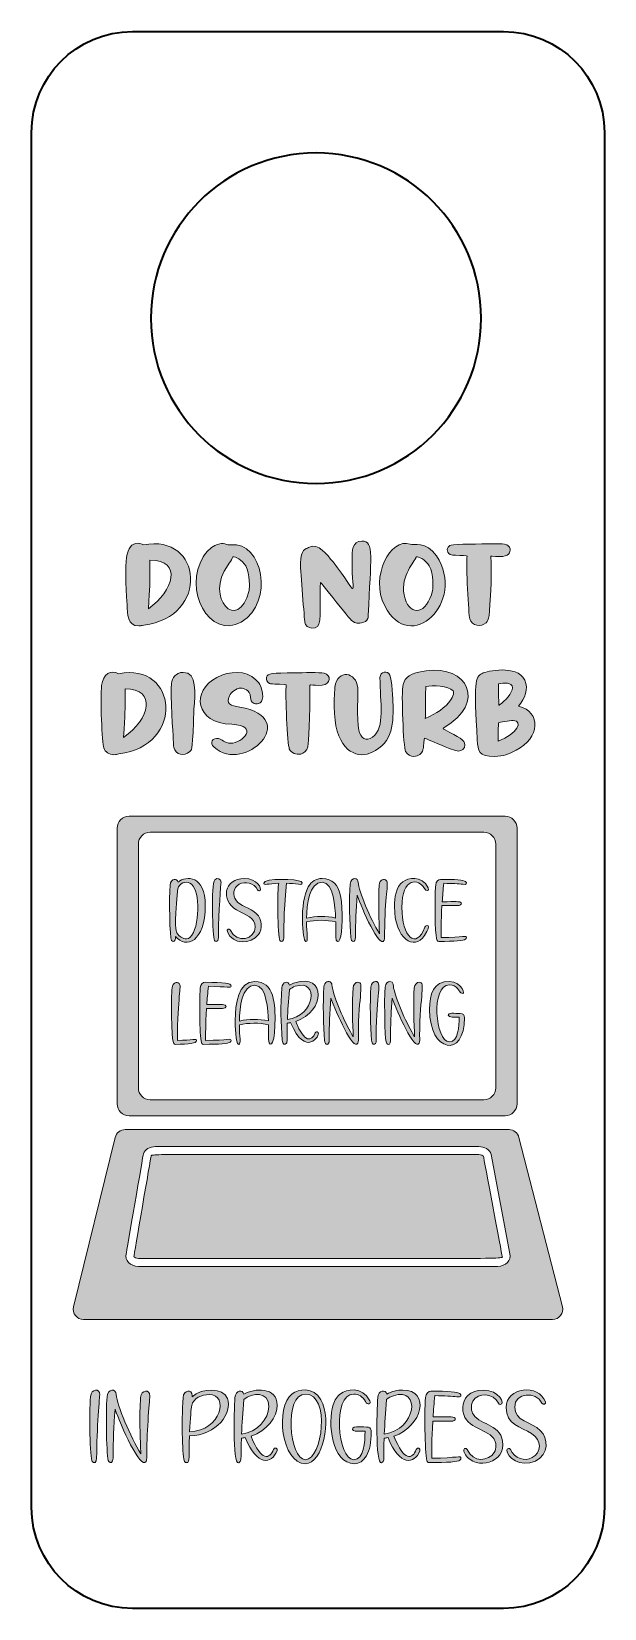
# Model space of a CAD drawing. Header units: inches. Extents: x 36 to 324, y 36 to 828.
import ezdxf

# ---------------------------------------------------------------- set-up
doc = ezdxf.new("R2010")
doc.units = ezdxf.units.IN
doc.header["$MEASUREMENT"] = 0
doc.layers.add('_U+0421_U+043B_U+043E_U+0439 1', color=7, linetype='Continuous')

msp = doc.modelspace()

# ---------------------------------------------------------------- hatches: boundary and pattern name
at = {"layer": '_U+0421_U+043B_U+043E_U+0439 1', "true_color": 0xffffff}
h = msp.add_hatch(color=7, dxfattribs=at)
h.dxf.hatch_style = 2
edge = h.paths.add_edge_path()
edge.add_spline(control_points=[(84.06, 540.14), (82.66, 562.15), (82.96, 570.96), (89.58, 570.96), (90.64, 570.96), (91.43, 570.62), (92.3, 570.14), (121.92, 576.22), (125.77, 533.93), (92.39, 529.88), (90.9, 529.74), (91.47, 529.48), (89.94, 529.48), (84.01, 529.48), (84.32, 535.36), (84.06, 540.14)], knot_values=[0, 0, 0, 0, 1, 1, 1, 2, 2, 2, 3, 3, 3, 4, 4, 4, 5, 5, 5, 5], degree=3, periodic=1)
edge = h.paths.add_edge_path()
edge.add_spline(control_points=[(95.54, 562.54), (95.54, 549.34), (95.51, 549.46), (94.81, 538.14), (107.22, 546.92), (112.22, 562.54), (95.54, 562.54)], knot_values=[0, 0, 0, 0, 1, 1, 1, 2, 2, 2, 2], degree=3, periodic=1)
edge = h.paths.add_edge_path()
edge.add_spline(control_points=[(122.34, 564.22), (123.97, 566.81), (125.9, 568.71), (128.14, 569.9), (131.86, 571.73), (133.62, 570.46), (134.62, 570.27), (135.03, 570.2), (135.68, 570.24), (136.1, 570.26), (152.19, 571.94), (158.17, 541.57), (141.46, 531.39), (125.24, 522.45), (112.14, 547.95), (122.34, 564.22)], knot_values=[0, 0, 0, 0, 1, 1, 1, 2, 2, 2, 3, 3, 3, 4, 4, 4, 5, 5, 5, 5], degree=3, periodic=1)
edge = h.paths.add_edge_path()
edge.add_spline(control_points=[(145.34, 547.28), (145.56, 548.28), (146.06, 555.46), (143.68, 559.63), (141.81, 562.6), (138.35, 564.37), (137.26, 564.19), (137.08, 564.16), (136.92, 563.71), (136.86, 563.54), (136.39, 562.38), (135.6, 561.26), (134.8, 560.15), (122.55, 543.52), (140.09, 525.57), (145.34, 547.28)], knot_values=[0, 0, 0, 0, 1, 1, 1, 2, 2, 2, 3, 3, 3, 4, 4, 4, 5, 5, 5, 5], degree=3, periodic=1)
edge = h.paths.add_edge_path()
edge.add_spline(control_points=[(173.38, 531.34), (173.22, 532.34), (171.2, 556.97), (171.2, 561.06), (171.2, 568.18), (173.92, 567.99), (175.25, 568.9), (180.29, 571.41), (184.52, 565.15), (187.55, 561.63), (201.04, 544.67), (197.09, 542.46), (197.09, 562.66), (197.09, 567.14), (197.22, 572.08), (202.02, 572.08), (208.51, 572.08), (206.39, 563.86), (205.26, 534.81), (205.25, 534.43), (205.21, 533.49), (205.02, 533.17), (204.45, 532), (203.42, 531.3), (201.93, 531.05), (196.91, 530.31), (197.94, 530.85), (182.37, 550.02), (182.3, 550.11), (181.38, 551.34), (181.28, 551.34), (181.17, 551.23), (181.16, 549.56), (181.16, 549.4), (180.86, 531.9), (182.1, 528.36), (176.89, 528.36), (175.23, 528.36), (173.62, 529.73), (173.38, 531.34)], knot_values=[0, 0, 0, 0, 1, 1, 1, 2, 2, 2, 3, 3, 3, 4, 4, 4, 5, 5, 5, 6, 6, 6, 7, 7, 7, 8, 8, 8, 9, 9, 9, 10, 10, 10, 11, 11, 11, 12, 12, 12, 13, 13, 13, 13], degree=3, periodic=1)
edge = h.paths.add_edge_path()
edge.add_spline(control_points=[(213.53, 539.5), (205.89, 554.32), (216.65, 574.15), (226.28, 570.47), (227.94, 569.71), (234.32, 572.2), (239.57, 564.75), (254.73, 541.31), (226.3, 514.59), (213.53, 539.5)], knot_values=[0, 0, 0, 0, 1, 1, 1, 2, 2, 2, 3, 3, 3, 3], degree=3, periodic=1)
edge = h.paths.add_edge_path()
edge.add_spline(control_points=[(237.58, 547.28), (237.79, 548.28), (238.3, 555.44), (235.91, 559.63), (235.2, 560.76), (233.3, 562.61), (232.22, 563.3), (231.11, 563.96), (229.77, 564.24), (229.49, 564.19), (229.31, 564.16), (229.16, 563.71), (229.1, 563.54), (227.89, 560.6), (220.6, 553.76), (223.8, 543.08), (226.57, 534.29), (234.65, 535.16), (237.58, 547.28)], knot_values=[0, 0, 0, 0, 1, 1, 1, 2, 2, 2, 3, 3, 3, 4, 4, 4, 5, 5, 5, 6, 6, 6, 6], degree=3, periodic=1)
edge = h.paths.add_edge_path()
edge.add_spline(control_points=[(256.28, 533.08), (255.72, 534.85), (254.32, 560.68), (254.96, 564.48), (254.96, 564.48), (254.99, 564.54), (254.99, 564.54), (254.99, 564.54), (254.96, 564.57), (254.96, 564.57), (254.96, 564.79), (251.49, 564.87), (251.27, 564.87), (247.91, 564.97), (246.57, 564.93), (245.73, 565.93), (244.39, 567.55), (244.96, 569.5), (247, 570.11), (248.45, 570.45), (262.59, 570.72), (267.32, 570.72), (272.95, 570.72), (275.96, 570.86), (276.55, 568.17), (276.92, 566.32), (275.64, 564.3), (271.47, 564.3), (271.37, 564.3), (266.96, 564.54), (266.89, 564.48), (266.89, 563.36), (267.34, 560.73), (266.98, 550.67), (265.98, 532.75), (266.18, 532.77), (264.47, 531.1), (261.91, 528.6), (257.42, 529.5), (256.28, 533.08)], knot_values=[0, 0, 0, 0, 1, 1, 1, 2, 2, 2, 3, 3, 3, 4, 4, 4, 5, 5, 5, 6, 6, 6, 7, 7, 7, 8, 8, 8, 9, 9, 9, 10, 10, 10, 11, 11, 11, 12, 12, 12, 13, 13, 13, 13], degree=3, periodic=1)
edge = h.paths.add_edge_path()
edge.add_spline(control_points=[(72.33, 468.24), (71.46, 470.21), (70.5, 493.43), (71.21, 499.59), (71.88, 505.46), (76, 507.54), (79.78, 505.45), (109.48, 511.54), (113.34, 469.25), (79.87, 465.18), (78.6, 465.06), (78.78, 464.79), (77.42, 464.79), (74.86, 464.79), (73.11, 466.13), (72.33, 468.24)], knot_values=[0, 0, 0, 0, 1, 1, 1, 2, 2, 2, 3, 3, 3, 4, 4, 4, 5, 5, 5, 5], degree=3, periodic=1)
edge = h.paths.add_edge_path()
edge.add_spline(control_points=[(83.02, 497.85), (83.02, 485.53), (83.08, 486.34), (82.29, 473.45), (95.44, 482.74), (99.18, 497.85), (83.02, 497.85)], knot_values=[0, 0, 0, 0, 1, 1, 1, 2, 2, 2, 2], degree=3, periodic=1)
edge = h.paths.add_edge_path()
edge.add_spline(control_points=[(107.47, 468.45), (107.33, 469.15), (107.26, 472.87), (107.26, 473.48), (107.14, 473.53), (105.74, 495.74), (106.35, 500.57), (106.69, 503.31), (108.52, 506.14), (112.16, 506.14), (119.48, 506.14), (118.14, 495.46), (117.67, 487.61), (116.79, 467.27), (117.02, 467.83), (115.52, 466.33), (112.87, 463.79), (108.48, 464.72), (107.47, 468.45)], knot_values=[0, 0, 0, 0, 1, 1, 1, 2, 2, 2, 3, 3, 3, 4, 4, 4, 5, 5, 5, 6, 6, 6, 6], degree=3, periodic=1)
edge = h.paths.add_edge_path()
edge.add_spline(control_points=[(127.85, 468.51), (125.07, 470.96), (127.28, 473.34), (129.97, 472.9), (131.35, 472.7), (133.18, 470.54), (136.12, 470.54), (142.13, 470.54), (150.65, 479.39), (136.66, 480.05), (118.21, 480.51), (116.05, 496.82), (129.18, 503.6), (135.63, 506.92), (143.56, 507.39), (148.76, 502.42), (151.15, 500.13), (151.53, 498.73), (152.06, 495.53), (152.89, 490.43), (149.59, 489.93), (147.9, 490.55), (146.17, 491.2), (146.17, 492.39), (146.11, 493.58), (145.87, 495.62), (145.17, 496.9), (144.03, 497.44), (142.89, 497.97), (141.98, 498.24), (141.29, 498.24), (138.74, 498.24), (136.33, 496.03), (135.53, 494.42), (133.4, 490.17), (136, 489.53), (140.72, 488.7), (171.85, 483.3), (143.01, 454.88), (127.85, 468.51)], knot_values=[0, 0, 0, 0, 1, 1, 1, 2, 2, 2, 3, 3, 3, 4, 4, 4, 5, 5, 5, 6, 6, 6, 7, 7, 7, 8, 8, 8, 9, 9, 9, 10, 10, 10, 11, 11, 11, 12, 12, 12, 13, 13, 13, 13], degree=3, periodic=1)
edge = h.paths.add_edge_path()
edge.add_spline(control_points=[(165.59, 467.75), (164.75, 469.43), (163.36, 495.91), (164.02, 499.78), (164.02, 499.78), (164.05, 499.84), (164.05, 499.84), (164.05, 499.84), (164.02, 499.87), (164.02, 499.87), (164.02, 500.11), (157.35, 500.31), (157.11, 500.33), (156.41, 500.39), (155.9, 500.49), (155.58, 500.63), (154.59, 501.08), (153.8, 502.41), (154.15, 503.69), (154.82, 505.87), (156.56, 505.67), (168.62, 505.93), (172.26, 506), (180.9, 506.16), (183.06, 505.75), (187.04, 504.85), (186.25, 500.11), (182.14, 499.69), (179.68, 499.44), (177.73, 499.81), (176.16, 499.81), (176.04, 499.81), (175.97, 499.8), (175.95, 499.78), (175.95, 481.19), (175.25, 470.52), (174.89, 468.81), (174.47, 466.83), (172.6, 465.36), (171.29, 465.11), (168.92, 464.65), (166.62, 465.56), (165.59, 467.75)], knot_values=[0, 0, 0, 0, 1, 1, 1, 2, 2, 2, 3, 3, 3, 4, 4, 4, 5, 5, 5, 6, 6, 6, 7, 7, 7, 8, 8, 8, 9, 9, 9, 10, 10, 10, 11, 11, 11, 12, 12, 12, 13, 13, 13, 14, 14, 14, 14], degree=3, periodic=1)
edge = h.paths.add_edge_path()
edge.add_spline(control_points=[(188.14, 489.1), (188.14, 490.6), (188.12, 495.36), (188.54, 498.69), (189.86, 508.12), (199.27, 506.25), (200, 498.45), (200.16, 496.71), (199.4, 482.58), (200.5, 477.05), (201.35, 473.25), (204.03, 471.18), (207.43, 473.63), (213.92, 478.53), (211.16, 490.82), (211.16, 503.6), (211.26, 506.66), (214.96, 507.12), (216.12, 504.81), (217.29, 502.46), (217.68, 492.35), (217.73, 489.78), (217.92, 479.03), (217.2, 469.26), (204.65, 465.09), (197.37, 463.39), (188.14, 468.94), (188.14, 489.1)], knot_values=[0, 0, 0, 0, 1, 1, 1, 2, 2, 2, 3, 3, 3, 4, 4, 4, 5, 5, 5, 6, 6, 6, 7, 7, 7, 8, 8, 8, 9, 9, 9, 9], degree=3, periodic=1)
edge = h.paths.add_edge_path()
edge.add_spline(control_points=[(223.97, 466.48), (222.99, 468.21), (221.73, 496.03), (222.79, 500.12), (223.83, 503.8), (226.19, 505.72), (234.36, 506.93), (255.02, 509.93), (264.92, 491.08), (243.24, 478.29), (243.07, 478.19), (242.96, 478.12), (242.9, 478.08), (242.6, 477.93), (243.57, 477.46), (243.86, 477.29), (250.62, 473.43), (253.83, 472.46), (253.83, 469.69), (253.83, 467.79), (252.32, 466.63), (250.56, 466.63), (249.32, 466.63), (245.77, 467.9), (239.9, 470.45), (239.53, 470.61), (233.85, 473.08), (233.45, 473.08), (233.38, 473.01), (232.96, 468.48), (232.95, 468.37), (232.84, 467.6), (232.7, 467), (232.52, 466.59), (232.11, 465.59), (230.7, 463.88), (228.12, 463.88), (226.57, 463.88), (224.9, 464.74), (223.97, 466.48)], knot_values=[0, 0, 0, 0, 1, 1, 1, 2, 2, 2, 3, 3, 3, 4, 4, 4, 5, 5, 5, 6, 6, 6, 7, 7, 7, 8, 8, 8, 9, 9, 9, 10, 10, 10, 11, 11, 11, 12, 12, 12, 13, 13, 13, 13], degree=3, periodic=1)
edge = h.paths.add_edge_path()
edge.add_spline(control_points=[(246.86, 492.67), (247.7, 493.91), (248.1, 494.73), (248.1, 496), (248.1, 496.28), (248.14, 496.66), (247.95, 496.85), (245.33, 499.43), (237.74, 499.75), (234.12, 499.03), (234.12, 485.66), (234.07, 485.92), (233.9, 482.98), (239.62, 485.6), (243.88, 488.03), (246.86, 492.67)], knot_values=[0, 0, 0, 0, 1, 1, 1, 2, 2, 2, 3, 3, 3, 4, 4, 4, 5, 5, 5, 5], degree=3, periodic=1)
edge = h.paths.add_edge_path()
edge.add_spline(control_points=[(260.07, 472.2), (258.26, 500.67), (258.96, 503.96), (262.44, 505.66), (264.82, 506.71), (279.84, 510.29), (283.9, 502.3), (286.09, 497.62), (283.94, 493.25), (280.82, 489.22), (292.46, 486.31), (291.46, 473.04), (279.58, 467), (275.98, 465.11), (273.05, 463.97), (268.92, 463.97), (260.51, 463.97), (260.44, 466.48), (260.07, 472.2)], knot_values=[0, 0, 0, 0, 1, 1, 1, 2, 2, 2, 3, 3, 3, 4, 4, 4, 5, 5, 5, 6, 6, 6, 6], degree=3, periodic=1)
edge = h.paths.add_edge_path()
edge.add_spline(control_points=[(278.15, 481.95), (276.27, 481.95), (270.9, 480.94), (270.85, 480.91), (270.48, 480.62), (270.58, 472.13), (270.58, 471.66), (280.48, 475.26), (283.27, 481.95), (278.15, 481.95)], knot_values=[0, 0, 0, 0, 1, 1, 1, 2, 2, 2, 3, 3, 3, 3], degree=3, periodic=1)
edge = h.paths.add_edge_path()
edge.add_spline(control_points=[(277.73, 498.42), (277.73, 501.25), (273.3, 501.03), (270.67, 500.42), (270.67, 499.42), (270.73, 495.77), (270.94, 489.67), (270.96, 489.67), (271.08, 489.75), (271.31, 489.9), (274.05, 491.77), (277.73, 495.91), (277.73, 498.42)], knot_values=[0, 0, 0, 0, 1, 1, 1, 2, 2, 2, 3, 3, 3, 4, 4, 4, 4], degree=3, periodic=1)
edge = h.paths.add_edge_path()
edge.add_spline(control_points=[(66.5, 109.83), (65.35, 111.46), (64.96, 133.91), (65.65, 142.32), (66.02, 146.56), (70.29, 146.66), (70.29, 143.41), (70.29, 143.41), (68.74, 126.02), (68.74, 111.41), (68.74, 109.36), (67.36, 108.59), (66.5, 109.83)], knot_values=[0, 0, 0, 0, 1, 1, 1, 2, 2, 2, 3, 3, 3, 4, 4, 4, 4], degree=3, periodic=1)
edge = h.paths.add_edge_path()
edge.add_spline(control_points=[(78, 136.06), (77.32, 127.04), (77.01, 120.79), (77.01, 111.41), (77.01, 109.36), (75.66, 108.59), (74.79, 109.83), (73.65, 111.46), (73.26, 133.91), (73.95, 142.32), (74.31, 146.52), (78.47, 146.7), (78.63, 143.4), (78.89, 138.16), (85.76, 122.03), (91, 113.64), (90.58, 120.17), (90.15, 133.76), (90.82, 141.89), (91.18, 145.87), (95.46, 146.41), (95.46, 142.68), (95.46, 142.68), (93.94, 124.85), (93.92, 114.25), (93.92, 112.25), (94.06, 110.8), (93.57, 109.86), (91.01, 104.93), (80.65, 128.35), (78, 136.06)], knot_values=[0, 0, 0, 0, 1, 1, 1, 2, 2, 2, 3, 3, 3, 4, 4, 4, 5, 5, 5, 6, 6, 6, 7, 7, 7, 8, 8, 8, 9, 9, 9, 10, 10, 10, 10], degree=3, periodic=1)
edge = h.paths.add_edge_path()
edge.add_spline(control_points=[(113.9, 109.23), (113.56, 109.23), (113.25, 109.43), (112.97, 109.82), (111.89, 111.37), (111.27, 128.83), (112.17, 141.89), (112.42, 146.02), (116.74, 146.11), (116.74, 143.03), (116.74, 143.03), (116.74, 142.32), (116.74, 142.32), (121.49, 146.88), (132.5, 147.01), (134.49, 141.51), (137.18, 134.05), (129.11, 123.08), (115.39, 122.63), (115, 112.49), (115.81, 109.23), (113.9, 109.23)], knot_values=[0, 0, 0, 0, 1, 1, 1, 2, 2, 2, 3, 3, 3, 4, 4, 4, 5, 5, 5, 6, 6, 6, 7, 7, 7, 7], degree=3, periodic=1)
edge = h.paths.add_edge_path()
edge.add_spline(control_points=[(115.49, 124.64), (131.4, 125.32), (135.46, 143.46), (125.3, 143.46), (121.64, 143.46), (117.27, 141.55), (116.51, 137.94), (116.17, 136.28), (115.83, 131.85), (115.49, 124.64)], knot_values=[0, 0, 0, 0, 1, 1, 1, 2, 2, 2, 3, 3, 3, 3], degree=3, periodic=1)
edge = h.paths.add_edge_path()
edge.add_spline(control_points=[(138.23, 141.89), (138.51, 145.73), (142.26, 146.11), (142.79, 143.56), (147.8, 146.78), (159.51, 147.38), (159.51, 138.11), (159.51, 132.25), (154.26, 125.18), (146.34, 122.56), (151.59, 109.33), (155.65, 111.03), (157.61, 115.87), (158.16, 117.16), (159.93, 116.36), (159.41, 115.18), (156.57, 108.47), (149.49, 107.19), (143.4, 121.82), (142.77, 121.7), (142.13, 121.61), (141.47, 121.54), (141.09, 111.49), (141.61, 110.79), (140.89, 109.79), (136.84, 104.23), (137.79, 135.19), (138.23, 141.89)], knot_values=[0, 0, 0, 0, 1, 1, 1, 2, 2, 2, 3, 3, 3, 4, 4, 4, 5, 5, 5, 6, 6, 6, 7, 7, 7, 8, 8, 8, 9, 9, 9, 9], degree=3, periodic=1)
edge = h.paths.add_edge_path()
edge.add_spline(control_points=[(141.55, 123.57), (149.43, 124.57), (155.28, 131.08), (155.28, 137.51), (155.28, 144.98), (146.91, 144.65), (142.69, 140.93), (142.15, 134.41), (141.76, 128.62), (141.55, 123.57)], knot_values=[0, 0, 0, 0, 1, 1, 1, 2, 2, 2, 3, 3, 3, 3], degree=3, periodic=1)
edge = h.paths.add_edge_path()
edge.add_spline(control_points=[(173.7, 108.72), (161.44, 108.72), (158.43, 137.4), (167.03, 143.8), (169.91, 145.95), (177.67, 147.78), (181.5, 140.8), (187.05, 130.56), (182.48, 108.72), (173.7, 108.72)], knot_values=[0, 0, 0, 0, 1, 1, 1, 2, 2, 2, 3, 3, 3, 3], degree=3, periodic=1)
edge = h.paths.add_edge_path()
edge.add_spline(control_points=[(173.7, 110.72), (182.34, 110.72), (186.3, 143.69), (173.7, 143.69), (162.76, 143.69), (165.46, 110.72), (173.7, 110.72)], knot_values=[0, 0, 0, 0, 1, 1, 1, 2, 2, 2, 2], degree=3, periodic=1)
edge = h.paths.add_edge_path()
edge.add_spline(control_points=[(198.32, 108.72), (186.89, 108.72), (184.73, 129.22), (187.62, 138.29), (188.38, 140.71), (189.61, 142.54), (191.3, 143.8), (194.15, 145.92), (202.2, 147.98), (206.05, 140.27), (206.92, 138.42), (204.83, 138.21), (203.87, 139.89), (202.51, 142.42), (200.54, 143.69), (197.97, 143.69), (187.05, 143.69), (189.75, 110.72), (197.97, 110.72), (203.19, 110.72), (203.65, 119.78), (203.65, 124.99), (200.27, 124.99), (198.7, 124.81), (197.86, 125.32), (196.78, 125.97), (197.3, 127.19), (199.41, 127.19), (205.45, 127.1), (206.76, 127.57), (206.76, 124.69), (206.76, 119.38), (205.95, 115.39), (204.33, 112.73), (202.71, 110.06), (200.71, 108.72), (198.32, 108.72)], knot_values=[0, 0, 0, 0, 1, 1, 1, 2, 2, 2, 3, 3, 3, 4, 4, 4, 5, 5, 5, 6, 6, 6, 7, 7, 7, 8, 8, 8, 9, 9, 9, 10, 10, 10, 11, 11, 11, 12, 12, 12, 12], degree=3, periodic=1)
edge = h.paths.add_edge_path()
edge.add_spline(control_points=[(210.02, 141.89), (210.31, 145.71), (214.05, 146.13), (214.58, 143.56), (216.88, 145.04), (219.97, 145.69), (222.62, 145.69), (236.68, 145.69), (232.59, 127.34), (218.13, 122.56), (223.39, 109.33), (227.45, 111.03), (229.41, 115.87), (229.96, 117.16), (231.73, 116.36), (231.21, 115.18), (228.32, 108.35), (221.26, 107.25), (215.19, 121.82), (214.57, 121.7), (213.93, 121.61), (213.27, 121.54), (212.88, 111.49), (213.41, 110.79), (212.68, 109.79), (208.64, 104.23), (209.59, 135.19), (210.02, 141.89)], knot_values=[0, 0, 0, 0, 1, 1, 1, 2, 2, 2, 3, 3, 3, 4, 4, 4, 5, 5, 5, 6, 6, 6, 7, 7, 7, 8, 8, 8, 9, 9, 9, 9], degree=3, periodic=1)
edge = h.paths.add_edge_path()
edge.add_spline(control_points=[(213.34, 123.57), (229.31, 125.59), (232.08, 147.43), (217.87, 142.85), (216.61, 142.45), (215.48, 141.8), (214.48, 140.93), (213.94, 134.41), (213.56, 128.62), (213.34, 123.57)], knot_values=[0, 0, 0, 0, 1, 1, 1, 2, 2, 2, 3, 3, 3, 3], degree=3, periodic=1)
edge = h.paths.add_edge_path()
edge.add_spline(control_points=[(235.82, 109.23), (235.5, 109.23), (235.2, 109.43), (234.91, 109.82), (233.78, 111.38), (233.34, 133.29), (234.05, 141.89), (234.25, 144.14), (235.58, 145.18), (236.79, 145.18), (245.42, 145.18), (250.28, 144.75), (251.36, 143.89), (252.34, 143.06), (251.99, 141.94), (249.76, 142.29), (247.43, 142.62), (243.75, 142.82), (238.71, 142.9), (238.36, 139.07), (238.07, 135.51), (237.85, 132.24), (237.85, 132.24), (246.9, 132.24), (246.9, 132.24), (249.7, 132.24), (249.73, 130.03), (246.85, 130.03), (246.85, 130.03), (237.7, 130.03), (237.7, 130.03), (237.09, 120.18), (237.14, 115.25), (237.14, 111.46), (250.31, 111.61), (251.87, 112.94), (251.87, 111.43), (251.87, 111.11), (251.7, 110.81), (251.36, 110.52), (250.31, 109.66), (245.13, 109.23), (235.82, 109.23)], knot_values=[0, 0, 0, 0, 1, 1, 1, 2, 2, 2, 3, 3, 3, 4, 4, 4, 5, 5, 5, 6, 6, 6, 7, 7, 7, 8, 8, 8, 9, 9, 9, 10, 10, 10, 11, 11, 11, 12, 12, 12, 13, 13, 13, 14, 14, 14, 14], degree=3, periodic=1)
edge = h.paths.add_edge_path()
edge.add_spline(control_points=[(253.27, 114.83), (252.69, 116.21), (254.46, 116.97), (254.94, 115.89), (258.02, 109), (265.92, 109.98), (268.53, 114.25), (269.92, 116.53), (269.61, 119.56), (268.35, 121.29), (264.27, 126.92), (252.74, 126.26), (252.74, 136.87), (252.74, 141.45), (256.18, 145.69), (263.21, 145.69), (270.89, 145.69), (274.36, 138.52), (271.57, 138.52), (271.23, 138.52), (270.97, 138.71), (270.78, 139.1), (268.33, 144.21), (260.41, 144.69), (257.86, 140.13), (256.59, 137.86), (256.98, 134.95), (258.1, 133.35), (261.97, 127.81), (272.86, 128.56), (272.86, 118.2), (272.86, 107.85), (256.98, 105.4), (253.27, 114.83)], knot_values=[0, 0, 0, 0, 1, 1, 1, 2, 2, 2, 3, 3, 3, 4, 4, 4, 5, 5, 5, 6, 6, 6, 7, 7, 7, 8, 8, 8, 9, 9, 9, 10, 10, 10, 11, 11, 11, 11], degree=3, periodic=1)
edge = h.paths.add_edge_path()
edge.add_spline(control_points=[(274.94, 115.39), (274.94, 116.32), (276.3, 116.86), (276.74, 115.89), (278.86, 111.15), (283.76, 109.65), (287.72, 111.83), (292.08, 114.22), (292.91, 120.43), (287.37, 123.8), (281.89, 127.13), (274.53, 128.4), (274.53, 136.87), (274.53, 147.34), (291.04, 148.84), (294.32, 139.76), (294.69, 138.66), (293.12, 137.96), (292.57, 139.1), (289.56, 145.38), (278.86, 144.4), (278.86, 137.13), (278.86, 129.93), (287.02, 129.95), (291.92, 125.27), (295.7, 121.64), (296.32, 113.22), (289.25, 110.03), (281.52, 106.53), (274.94, 112.25), (274.94, 115.39)], knot_values=[0, 0, 0, 0, 1, 1, 1, 2, 2, 2, 3, 3, 3, 4, 4, 4, 5, 5, 5, 6, 6, 6, 7, 7, 7, 8, 8, 8, 9, 9, 9, 10, 10, 10, 10], degree=3, periodic=1)
edge = h.paths.add_edge_path()
edge.add_spline(control_points=[(108.37, 373.53), (108.37, 372.84), (108.42, 372.06), (108.02, 371.51), (107.56, 370.88), (106.93, 370.83), (106.43, 371.54), (105.37, 373.04), (105.13, 392.6), (105.69, 399.34), (106, 402.77), (109.3, 402.95), (109.67, 400.77), (113.83, 404.2), (123.33, 404.23), (123.33, 389.1), (123.33, 370.82), (113.75, 367.03), (108.37, 373.53)], knot_values=[0, 0, 0, 0, 1, 1, 1, 2, 2, 2, 3, 3, 3, 4, 4, 4, 5, 5, 5, 6, 6, 6, 6], degree=3, periodic=1)
edge = h.paths.add_edge_path()
edge.add_spline(control_points=[(113.93, 372.32), (119.46, 372.32), (121.31, 391.54), (117.92, 397.68), (116.03, 401.11), (113.57, 401.48), (111.2, 399.87), (110.13, 399.12), (109.53, 397.93), (109.4, 396.31), (107.85, 377.8), (108.45, 376.45), (109.09, 375.4), (110.35, 373.35), (111.96, 372.32), (113.93, 372.32)], knot_values=[0, 0, 0, 0, 1, 1, 1, 2, 2, 2, 3, 3, 3, 4, 4, 4, 5, 5, 5, 5], degree=3, periodic=1)
edge = h.paths.add_edge_path()
edge.add_spline(control_points=[(128, 371.54), (127.08, 372.85), (126.05, 399.93), (128.12, 401.93), (129.53, 403.3), (131.28, 402.57), (131.28, 400.66), (131.28, 400.46), (129.94, 384.65), (129.94, 375.44), (129.94, 373.5), (130.11, 372.23), (129.59, 371.51), (129.13, 370.88), (128.49, 370.83), (128, 371.54)], knot_values=[0, 0, 0, 0, 1, 1, 1, 2, 2, 2, 3, 3, 3, 4, 4, 4, 5, 5, 5, 5], degree=3, periodic=1)
edge = h.paths.add_edge_path()
edge.add_spline(control_points=[(134.44, 375.88), (133.94, 377.07), (135.47, 377.74), (135.89, 376.8), (139.07, 369.68), (148.46, 372.14), (148.46, 378.25), (148.4, 383.21), (143.84, 384.13), (139.05, 386.82), (130.88, 391.42), (132.65, 402.63), (143.05, 402.63), (149.22, 402.63), (152, 397.46), (150.91, 396.63), (150.47, 396.29), (149.91, 396.31), (149.62, 396.92), (147.93, 400.45), (143.26, 401.39), (140.42, 399.78), (137.07, 397.88), (137.31, 393.82), (138.63, 391.94), (140.96, 388.59), (145.67, 388.17), (149.05, 384.93), (151.96, 382.14), (152.09, 377.14), (150.12, 374.44), (146.43, 369.39), (137.04, 369.27), (134.44, 375.88)], knot_values=[0, 0, 0, 0, 1, 1, 1, 2, 2, 2, 3, 3, 3, 4, 4, 4, 5, 5, 5, 6, 6, 6, 7, 7, 7, 8, 8, 8, 9, 9, 9, 10, 10, 10, 11, 11, 11, 11], degree=3, periodic=1)
edge = h.paths.add_edge_path()
edge.add_spline(control_points=[(160.85, 371.54), (159.53, 373.36), (159.61, 397.99), (160.26, 400.2), (154.87, 400.04), (152.74, 399.03), (152.74, 400.28), (152.74, 403), (169.87, 402.41), (171.54, 401.06), (172.42, 400.36), (172.09, 399.39), (170.17, 399.69), (168.31, 399.98), (166.29, 400.16), (164.12, 400.22), (162.7, 383.52), (162.78, 376.73), (162.78, 372.89), (162.78, 371.3), (161.68, 370.39), (160.85, 371.54)], knot_values=[0, 0, 0, 0, 1, 1, 1, 2, 2, 2, 3, 3, 3, 4, 4, 4, 5, 5, 5, 6, 6, 6, 7, 7, 7, 7], degree=3, periodic=1)
edge = h.paths.add_edge_path()
edge.add_spline(control_points=[(188.97, 373.4), (188.97, 377.54), (188.96, 380.01), (188.94, 380.8), (184.23, 381.93), (178.81, 381.9), (174.25, 380.8), (174.28, 374.96), (175.23, 371.02), (173.96, 371.02), (172.08, 371.02), (170.64, 390.53), (175.08, 398.35), (176.69, 401.19), (179.01, 402.61), (182.02, 402.61), (187.46, 402.61), (190.12, 399.34), (191.29, 393.89), (192.83, 386.69), (192.2, 375.43), (190.99, 372.11), (190.41, 370.52), (188.97, 370.42), (188.97, 373.4)], knot_values=[0, 0, 0, 0, 1, 1, 1, 2, 2, 2, 3, 3, 3, 4, 4, 4, 5, 5, 5, 6, 6, 6, 7, 7, 7, 8, 8, 8, 8], degree=3, periodic=1)
edge = h.paths.add_edge_path()
edge.add_spline(control_points=[(174.27, 382.73), (179.14, 383.86), (183.99, 383.88), (188.88, 382.75), (188.57, 387.81), (188.13, 400.72), (182.11, 400.72), (175.48, 400.72), (174.37, 389.37), (174.27, 382.73)], knot_values=[0, 0, 0, 0, 1, 1, 1, 2, 2, 2, 3, 3, 3, 3], degree=3, periodic=1)
edge = h.paths.add_edge_path()
edge.add_spline(control_points=[(199.68, 394.29), (199.09, 386.48), (198.82, 381.06), (198.82, 372.91), (198.82, 370.6), (196.69, 370.12), (196.45, 373.15), (195.92, 379.62), (195.57, 392.5), (196.16, 399.71), (196.35, 401.83), (197.54, 402.63), (198.54, 402.63), (199.54, 402.63), (200.17, 401.75), (200.23, 400.65), (200.44, 396.21), (206.25, 382.37), (210.95, 374.85), (210.58, 380.58), (210.22, 392.32), (210.8, 399.34), (211.05, 402.13), (213.33, 402.8), (214.34, 401.67), (215.74, 400.11), (213.52, 393.36), (213.48, 375.37), (213.48, 373.64), (213.6, 372.39), (213.18, 371.57), (210.97, 367.32), (202.09, 387.28), (199.68, 394.29)], knot_values=[0, 0, 0, 0, 1, 1, 1, 2, 2, 2, 3, 3, 3, 4, 4, 4, 5, 5, 5, 6, 6, 6, 7, 7, 7, 8, 8, 8, 9, 9, 9, 10, 10, 10, 11, 11, 11, 11], degree=3, periodic=1)
edge = h.paths.add_edge_path()
edge.add_spline(control_points=[(218.43, 388.53), (218.43, 393.01), (219.1, 398.36), (222.63, 401), (225.14, 402.88), (232.15, 404.57), (235.41, 397.93), (236.21, 396.24), (234.31, 396.21), (233.52, 397.6), (230.65, 402.92), (222.14, 403.29), (222.14, 388.14), (222.14, 373.23), (229.46, 366.63), (233.65, 378.12), (234.16, 379.56), (237.59, 379.98), (233.54, 373.96), (228.43, 366.35), (218.43, 371.94), (218.43, 388.53)], knot_values=[0, 0, 0, 0, 1, 1, 1, 2, 2, 2, 3, 3, 3, 4, 4, 4, 5, 5, 5, 6, 6, 6, 7, 7, 7, 7], degree=3, periodic=1)
edge = h.paths.add_edge_path()
edge.add_spline(control_points=[(240.68, 371.02), (239.52, 371.02), (238.84, 372.21), (238.84, 391.89), (238.84, 394.37), (238.94, 396.85), (239.15, 399.34), (239.32, 401.29), (240.46, 402.19), (241.52, 402.19), (249, 402.19), (253.22, 401.82), (254.15, 401.07), (255, 400.35), (254.7, 399.39), (252.77, 399.69), (250.75, 399.97), (247.55, 400.14), (243.19, 400.22), (242.88, 396.89), (242.63, 393.81), (242.44, 390.97), (249.67, 390.97), (250.92, 391.16), (251.66, 390.67), (252.25, 390.29), (252.28, 389.74), (251.64, 389.35), (250.87, 388.88), (249.64, 389.06), (242.31, 389.06), (241.78, 380.49), (241.83, 376.21), (241.83, 372.96), (253.46, 373.09), (254.59, 374.21), (254.59, 372.93), (254.59, 372.66), (254.45, 372.39), (254.16, 372.14), (253.24, 371.4), (248.76, 371.02), (240.68, 371.02)], knot_values=[0, 0, 0, 0, 1, 1, 1, 2, 2, 2, 3, 3, 3, 4, 4, 4, 5, 5, 5, 6, 6, 6, 7, 7, 7, 8, 8, 8, 9, 9, 9, 10, 10, 10, 11, 11, 11, 12, 12, 12, 13, 13, 13, 14, 14, 14, 14], degree=3, periodic=1)
edge = h.paths.add_edge_path()
edge.add_spline(control_points=[(108.19, 319.32), (107.18, 319.32), (106.35, 320.31), (106.35, 340.19), (106.35, 342.66), (106.45, 345.14), (106.66, 347.63), (106.91, 350.43), (109.19, 351.09), (110.21, 349.96), (111.61, 348.39), (109.34, 343.61), (109.34, 321.27), (117.05, 321.38), (119.01, 322.52), (119.01, 321.12), (119, 319.92), (115.4, 319.32), (108.19, 319.32)], knot_values=[0, 0, 0, 0, 1, 1, 1, 2, 2, 2, 3, 3, 3, 4, 4, 4, 5, 5, 5, 6, 6, 6, 6], degree=3, periodic=1)
edge = h.paths.add_edge_path()
edge.add_spline(control_points=[(122.38, 319.32), (122.1, 319.32), (121.83, 319.49), (121.58, 319.83), (120.61, 321.18), (120.22, 340.17), (120.84, 347.63), (121.01, 349.59), (122.15, 350.49), (123.21, 350.49), (133.03, 350.49), (136.28, 349.99), (136.28, 348.58), (136.28, 347.34), (134.81, 348.34), (124.88, 348.51), (124.57, 345.19), (124.32, 342.1), (124.13, 339.26), (124.13, 339.26), (131.98, 339.26), (131.98, 339.26), (134.37, 339.26), (134.46, 337.35), (131.93, 337.35), (131.93, 337.35), (124, 337.35), (124, 337.35), (123.47, 328.78), (123.52, 324.5), (123.52, 321.25), (134.99, 321.38), (136.28, 322.53), (136.28, 321.23), (136.28, 320.95), (136.14, 320.69), (135.85, 320.44), (134.94, 319.69), (130.45, 319.32), (122.38, 319.32)], knot_values=[0, 0, 0, 0, 1, 1, 1, 2, 2, 2, 3, 3, 3, 4, 4, 4, 5, 5, 5, 6, 6, 6, 7, 7, 7, 8, 8, 8, 9, 9, 9, 10, 10, 10, 11, 11, 11, 12, 12, 12, 13, 13, 13, 13], degree=3, periodic=1)
edge = h.paths.add_edge_path()
edge.add_spline(control_points=[(155.18, 321.69), (155.18, 325.83), (155.17, 328.3), (155.16, 329.09), (150.44, 330.23), (145.02, 330.19), (140.46, 329.09), (140.49, 323.26), (141.44, 319.32), (140.17, 319.32), (138.42, 319.32), (138.42, 329.5), (138.42, 331.33), (138.42, 339.67), (139.87, 350.91), (148.24, 350.91), (157.93, 350.91), (158.66, 339.54), (158.37, 329.81), (158.29, 327.34), (158.04, 322.71), (157.2, 320.4), (156.62, 318.81), (155.18, 318.71), (155.18, 321.69)], knot_values=[0, 0, 0, 0, 1, 1, 1, 2, 2, 2, 3, 3, 3, 4, 4, 4, 5, 5, 5, 6, 6, 6, 7, 7, 7, 8, 8, 8, 8], degree=3, periodic=1)
edge = h.paths.add_edge_path()
edge.add_spline(control_points=[(140.48, 331.03), (145.35, 332.16), (150.2, 332.17), (155.09, 331.05), (154.78, 336.1), (154.35, 349.02), (148.32, 349.02), (141.7, 349.02), (140.59, 337.66), (140.48, 331.03)], knot_values=[0, 0, 0, 0, 1, 1, 1, 2, 2, 2, 3, 3, 3, 3], degree=3, periodic=1)
edge = h.paths.add_edge_path()
edge.add_spline(control_points=[(162.02, 321.43), (161.27, 330.09), (161.18, 338.8), (161.76, 347.63), (162.01, 351), (165.26, 351.27), (165.71, 349.08), (166.49, 349.58), (167.35, 349.98), (168.3, 350.27), (184.3, 355.11), (183.76, 335.83), (168.79, 330.87), (173.32, 319.46), (176.85, 320.84), (178.56, 325.07), (178.87, 325.8), (179.57, 325.79), (180.01, 325.34), (181.42, 323.93), (173.74, 312.23), (166.24, 330.24), (165.7, 330.13), (165.14, 330.05), (164.57, 330), (164.22, 320.81), (164.79, 320.8), (164.06, 319.8), (163.4, 318.89), (162.2, 319.2), (162.02, 321.43)], knot_values=[0, 0, 0, 0, 1, 1, 1, 2, 2, 2, 3, 3, 3, 4, 4, 4, 5, 5, 5, 6, 6, 6, 7, 7, 7, 8, 8, 8, 9, 9, 9, 10, 10, 10, 10], degree=3, periodic=1)
edge = h.paths.add_edge_path()
edge.add_spline(control_points=[(164.63, 331.75), (178.43, 333.49), (180.92, 352.45), (168.56, 348.47), (167.46, 348.12), (166.49, 347.56), (165.62, 346.8), (165.15, 341.15), (164.82, 336.13), (164.63, 331.75)], knot_values=[0, 0, 0, 0, 1, 1, 1, 2, 2, 2, 3, 3, 3, 3], degree=3, periodic=1)
edge = h.paths.add_edge_path()
edge.add_spline(control_points=[(186.49, 342.58), (185.9, 334.77), (185.63, 329.35), (185.63, 321.21), (185.63, 318.89), (183.5, 318.41), (183.26, 321.45), (182.73, 327.91), (182.39, 340.79), (182.97, 348.01), (183.22, 350.88), (185.47, 351.55), (186.51, 350.39), (187.22, 349.6), (186.93, 348.67), (187.21, 347.48), (188.8, 340.58), (193.95, 329.25), (197.76, 323.14), (197.39, 328.88), (197.03, 340.61), (197.61, 347.63), (197.78, 349.59), (198.94, 350.49), (199.98, 350.49), (203.42, 350.49), (200.34, 344.55), (200.29, 323.67), (200.29, 321.93), (200.41, 320.68), (199.99, 319.87), (197.8, 315.66), (188.89, 335.61), (186.49, 342.58)], knot_values=[0, 0, 0, 0, 1, 1, 1, 2, 2, 2, 3, 3, 3, 4, 4, 4, 5, 5, 5, 6, 6, 6, 7, 7, 7, 8, 8, 8, 9, 9, 9, 10, 10, 10, 11, 11, 11, 11], degree=3, periodic=1)
edge = h.paths.add_edge_path()
edge.add_spline(control_points=[(206.88, 321.45), (206.36, 327.91), (206.01, 340.79), (206.6, 348.01), (206.77, 350.02), (207.93, 350.93), (208.97, 350.93), (212.46, 350.93), (209.28, 344.73), (209.28, 323.73), (209.28, 321.79), (209.45, 320.52), (208.93, 319.8), (208.27, 318.89), (207.07, 319.17), (206.88, 321.45)], knot_values=[0, 0, 0, 0, 1, 1, 1, 2, 2, 2, 3, 3, 3, 4, 4, 4, 5, 5, 5, 5], degree=3, periodic=1)
edge = h.paths.add_edge_path()
edge.add_spline(control_points=[(217.3, 342.58), (215.75, 322.14), (217.28, 319.32), (215.33, 319.32), (214.2, 319.32), (213.48, 320.2), (213.48, 340.47), (213.48, 342.98), (213.58, 345.49), (213.79, 348.01), (213.97, 350.13), (215.16, 350.93), (216.16, 350.93), (218.09, 350.93), (217.79, 348.48), (218.03, 347.48), (219.62, 340.58), (224.76, 329.25), (228.58, 323.14), (228.2, 328.87), (227.84, 340.61), (228.42, 347.63), (228.6, 349.59), (229.76, 350.49), (230.79, 350.49), (234.25, 350.49), (231.16, 344.62), (231.1, 323.66), (231.1, 321.93), (231.23, 320.68), (230.81, 319.86), (228.62, 315.67), (219.7, 335.62), (217.3, 342.58)], knot_values=[0, 0, 0, 0, 1, 1, 1, 2, 2, 2, 3, 3, 3, 4, 4, 4, 5, 5, 5, 6, 6, 6, 7, 7, 7, 8, 8, 8, 9, 9, 9, 10, 10, 10, 11, 11, 11, 11], degree=3, periodic=1)
edge = h.paths.add_edge_path()
edge.add_spline(control_points=[(236.05, 336.83), (236.05, 344.75), (238.15, 350.93), (246.03, 350.93), (252.35, 350.93), (254.99, 343.22), (251.83, 345.15), (250.83, 345.76), (250.12, 349.19), (246.03, 349.19), (236.53, 349.19), (238.91, 320.61), (246.03, 320.61), (250.55, 320.61), (250.95, 328.46), (250.95, 332.98), (248.83, 332.98), (245.46, 332.62), (245.46, 333.93), (245.46, 335.27), (248.39, 334.88), (251.41, 334.83), (253.16, 334.8), (253.65, 334.29), (253.65, 332.72), (253.65, 312), (236.05, 315.25), (236.05, 336.83)], knot_values=[0, 0, 0, 0, 1, 1, 1, 2, 2, 2, 3, 3, 3, 4, 4, 4, 5, 5, 5, 6, 6, 6, 7, 7, 7, 8, 8, 8, 9, 9, 9, 9], degree=3, periodic=1)
edge = h.paths.add_edge_path()
edge.add_spline(control_points=[(79.03, 427.88), (79.03, 427.88), (79.03, 289.47), (79.03, 289.47), (79.03, 286.16), (81.72, 283.48), (85.03, 283.48), (85.03, 283.48), (274.04, 283.48), (274.04, 283.48), (277.35, 283.48), (280.03, 286.16), (280.03, 289.47), (280.03, 289.47), (280.03, 427.88), (280.03, 427.88), (280.03, 431.19), (277.35, 433.87), (274.04, 433.87), (274.04, 433.87), (85.03, 433.87), (85.03, 433.87), (81.72, 433.87), (79.03, 431.19), (79.03, 427.88)], knot_values=[0, 0, 0, 0, 1, 1, 1, 2, 2, 2, 3, 3, 3, 4, 4, 4, 5, 5, 5, 6, 6, 6, 7, 7, 7, 8, 8, 8, 8], degree=3, periodic=1)
edge = h.paths.add_edge_path()
edge.add_spline(control_points=[(263.36, 291.47), (263.36, 291.47), (95.7, 291.47), (95.7, 291.47), (92.39, 291.47), (89.71, 294.15), (89.71, 297.46), (89.71, 297.46), (89.71, 419.89), (89.71, 419.89), (89.71, 423.2), (92.39, 425.88), (95.7, 425.88), (95.7, 425.88), (263.36, 425.88), (263.36, 425.88), (266.67, 425.88), (269.36, 423.2), (269.36, 419.89), (269.36, 419.89), (269.36, 297.46), (269.36, 297.46), (269.36, 294.15), (266.67, 291.47), (263.36, 291.47)], knot_values=[0, 0, 0, 0, 1, 1, 1, 2, 2, 2, 3, 3, 3, 4, 4, 4, 5, 5, 5, 6, 6, 6, 7, 7, 7, 8, 8, 8, 8], degree=3, periodic=1)
edge = h.paths.add_edge_path()
edge.add_spline(control_points=[(263.17, 263.09), (262.92, 263.49), (262.06, 263.98), (260.86, 263.98), (88.72, 263.98), (96.88, 264.41), (96.08, 263.09), (96.05, 262.91), (87.38, 212.83), (87.48, 212.68), (87.78, 212.27), (88.62, 211.82), (89.77, 211.82), (276.37, 211.82), (273.22, 211.28), (272.58, 212.94), (272.45, 213.44), (263.26, 262.58), (263.17, 263.09)], knot_values=[0, 0, 0, 0, 1, 1, 1, 2, 2, 2, 3, 3, 3, 4, 4, 4, 5, 5, 5, 6, 6, 6, 6], degree=3, periodic=1)
edge = h.paths.add_edge_path()
edge.add_spline(control_points=[(302.86, 187.57), (302.86, 187.57), (281.03, 272.62), (281.03, 272.62), (280.44, 274.91), (278.38, 276.51), (276.01, 276.51), (276.01, 276.51), (83.1, 276.51), (83.1, 276.51), (80.71, 276.51), (78.63, 274.88), (78.06, 272.57), (78.06, 272.57), (57.13, 187.52), (57.13, 187.52), (56.33, 184.26), (58.8, 181.1), (62.16, 181.1), (62.16, 181.1), (297.84, 181.1), (297.84, 181.1), (301.22, 181.1), (303.7, 184.29), (302.86, 187.57)], knot_values=[0, 0, 0, 0, 1, 1, 1, 2, 2, 2, 3, 3, 3, 4, 4, 4, 5, 5, 5, 6, 6, 6, 7, 7, 7, 8, 8, 8, 8], degree=3, periodic=1)
edge = h.paths.add_edge_path()
edge.add_spline(control_points=[(270.23, 207.82), (270.23, 207.82), (89.77, 207.82), (89.77, 207.82), (85.57, 207.82), (82.62, 210.89), (83.58, 214.08), (83.63, 214.34), (92.18, 264.08), (92.26, 264.32), (93.04, 266.51), (95.5, 267.98), (98.39, 267.98), (98.39, 267.98), (260.86, 267.98), (260.86, 267.98), (263.58, 267.98), (266.36, 266.59), (267.05, 264.06), (267.05, 264.06), (276.4, 214.14), (276.4, 214.14), (277.43, 210.88), (274.39, 207.82), (270.23, 207.82)], knot_values=[0, 0, 0, 0, 1, 1, 1, 2, 2, 2, 3, 3, 3, 4, 4, 4, 5, 5, 5, 6, 6, 6, 7, 7, 7, 8, 8, 8, 8], degree=3, periodic=1)

# ---------------------------------------------------------------- linework, layer by layer
at = {"layer": '_U+0421_U+043B_U+043E_U+0439 1', "color": 1, "lineweight": 35, "true_color": 0xff0000}
for points, knots in [([(36, 777.28), (36, 777.28), (36, 86.72), (36, 86.72), (36, 58.71), (58.71, 36), (86.72, 36), (86.72, 36), (273.28, 36), (273.28, 36), (301.29, 36), (324, 58.71), (324, 86.72), (324, 86.72), (324, 777.28), (324, 777.28), (324, 805.29), (301.29, 828), (273.28, 828), (273.28, 828), (86.72, 828), (86.72, 828), (58.71, 828), (36, 805.29), (36, 777.28)], [0, 0, 0, 0, 1, 1, 1, 2, 2, 2, 3, 3, 3, 4, 4, 4, 5, 5, 5, 6, 6, 6, 7, 7, 7, 8, 8, 8, 8]), ([(179, 601), (133.16, 601), (96, 638.16), (96, 684), (96, 729.84), (133.16, 767), (179, 767), (224.84, 767), (262, 729.84), (262, 684), (262, 638.16), (224.84, 601), (179, 601)], [0, 0, 0, 0, 1, 1, 1, 2, 2, 2, 3, 3, 3, 4, 4, 4, 4])]:
    msp.add_open_spline(points, degree=3, knots=knots, dxfattribs=at)
at = {"layer": '_U+0421_U+043B_U+043E_U+0439 1', "lineweight": 0}
for points, knots in [([(84.06, 540.14), (82.66, 562.15), (82.96, 570.96), (89.58, 570.96), (90.64, 570.96), (91.43, 570.62), (92.3, 570.14), (121.92, 576.22), (125.77, 533.93), (92.39, 529.88), (90.9, 529.74), (91.47, 529.48), (89.94, 529.48), (84.01, 529.48), (84.32, 535.36), (84.06, 540.14)], [0, 0, 0, 0, 1, 1, 1, 2, 2, 2, 3, 3, 3, 4, 4, 4, 5, 5, 5, 5]), ([(122.34, 564.22), (123.97, 566.81), (125.9, 568.71), (128.14, 569.9), (131.86, 571.73), (133.62, 570.46), (134.62, 570.27), (135.03, 570.2), (135.68, 570.24), (136.1, 570.26), (152.19, 571.94), (158.17, 541.57), (141.46, 531.39), (125.24, 522.45), (112.14, 547.95), (122.34, 564.22)], [0, 0, 0, 0, 1, 1, 1, 2, 2, 2, 3, 3, 3, 4, 4, 4, 5, 5, 5, 5]), ([(173.38, 531.34), (173.22, 532.34), (171.2, 556.97), (171.2, 561.06), (171.2, 568.18), (173.92, 567.99), (175.25, 568.9), (180.29, 571.41), (184.52, 565.15), (187.55, 561.63), (201.04, 544.67), (197.09, 542.46), (197.09, 562.66), (197.09, 567.14), (197.22, 572.08), (202.02, 572.08), (208.51, 572.08), (206.39, 563.86), (205.26, 534.81), (205.25, 534.43), (205.21, 533.49), (205.02, 533.17), (204.45, 532), (203.42, 531.3), (201.93, 531.05), (196.91, 530.31), (197.94, 530.85), (182.37, 550.02), (182.3, 550.11), (181.38, 551.34), (181.28, 551.34), (181.17, 551.23), (181.16, 549.56), (181.16, 549.4), (180.86, 531.9), (182.1, 528.36), (176.89, 528.36), (175.23, 528.36), (173.62, 529.73), (173.38, 531.34)], [0, 0, 0, 0, 1, 1, 1, 2, 2, 2, 3, 3, 3, 4, 4, 4, 5, 5, 5, 6, 6, 6, 7, 7, 7, 8, 8, 8, 9, 9, 9, 10, 10, 10, 11, 11, 11, 12, 12, 12, 13, 13, 13, 13]), ([(213.53, 539.5), (205.89, 554.32), (216.65, 574.15), (226.28, 570.47), (227.94, 569.71), (234.32, 572.2), (239.57, 564.75), (254.73, 541.31), (226.3, 514.59), (213.53, 539.5)], [0, 0, 0, 0, 1, 1, 1, 2, 2, 2, 3, 3, 3, 3]), ([(256.28, 533.08), (255.72, 534.85), (254.32, 560.68), (254.96, 564.48), (254.96, 564.48), (254.99, 564.54), (254.99, 564.54), (254.99, 564.54), (254.96, 564.57), (254.96, 564.57), (254.96, 564.79), (251.49, 564.87), (251.27, 564.87), (247.91, 564.97), (246.57, 564.93), (245.73, 565.93), (244.39, 567.55), (244.96, 569.5), (247, 570.11), (248.45, 570.45), (262.59, 570.72), (267.32, 570.72), (272.95, 570.72), (275.96, 570.86), (276.55, 568.17), (276.92, 566.32), (275.64, 564.3), (271.47, 564.3), (271.37, 564.3), (266.96, 564.54), (266.89, 564.48), (266.89, 563.36), (267.34, 560.73), (266.98, 550.67), (265.98, 532.75), (266.18, 532.77), (264.47, 531.1), (261.91, 528.6), (257.42, 529.5), (256.28, 533.08)], [0, 0, 0, 0, 1, 1, 1, 2, 2, 2, 3, 3, 3, 4, 4, 4, 5, 5, 5, 6, 6, 6, 7, 7, 7, 8, 8, 8, 9, 9, 9, 10, 10, 10, 11, 11, 11, 12, 12, 12, 13, 13, 13, 13]), ([(95.54, 562.54), (95.54, 549.34), (95.51, 549.46), (94.81, 538.14), (107.22, 546.92), (112.22, 562.54), (95.54, 562.54)], [0, 0, 0, 0, 1, 1, 1, 2, 2, 2, 2]), ([(145.34, 547.28), (145.56, 548.28), (146.06, 555.46), (143.68, 559.63), (141.81, 562.6), (138.35, 564.37), (137.26, 564.19), (137.08, 564.16), (136.92, 563.71), (136.86, 563.54), (136.39, 562.38), (135.6, 561.26), (134.8, 560.15), (122.55, 543.52), (140.09, 525.57), (145.34, 547.28)], [0, 0, 0, 0, 1, 1, 1, 2, 2, 2, 3, 3, 3, 4, 4, 4, 5, 5, 5, 5]), ([(237.58, 547.28), (237.79, 548.28), (238.3, 555.44), (235.91, 559.63), (235.2, 560.76), (233.3, 562.61), (232.22, 563.3), (231.11, 563.96), (229.77, 564.24), (229.49, 564.19), (229.31, 564.16), (229.16, 563.71), (229.1, 563.54), (227.89, 560.6), (220.6, 553.76), (223.8, 543.08), (226.57, 534.29), (234.65, 535.16), (237.58, 547.28)], [0, 0, 0, 0, 1, 1, 1, 2, 2, 2, 3, 3, 3, 4, 4, 4, 5, 5, 5, 6, 6, 6, 6]), ([(72.33, 468.24), (71.46, 470.21), (70.5, 493.43), (71.21, 499.59), (71.88, 505.46), (76, 507.54), (79.78, 505.45), (109.48, 511.54), (113.34, 469.25), (79.87, 465.18), (78.6, 465.06), (78.78, 464.79), (77.42, 464.79), (74.86, 464.79), (73.11, 466.13), (72.33, 468.24)], [0, 0, 0, 0, 1, 1, 1, 2, 2, 2, 3, 3, 3, 4, 4, 4, 5, 5, 5, 5]), ([(127.85, 468.51), (125.07, 470.96), (127.28, 473.34), (129.97, 472.9), (131.35, 472.7), (133.18, 470.54), (136.12, 470.54), (142.13, 470.54), (150.65, 479.39), (136.66, 480.05), (118.21, 480.51), (116.05, 496.82), (129.18, 503.6), (135.63, 506.92), (143.56, 507.39), (148.76, 502.42), (151.15, 500.13), (151.53, 498.73), (152.06, 495.53), (152.89, 490.43), (149.59, 489.93), (147.9, 490.55), (146.17, 491.2), (146.17, 492.39), (146.11, 493.58), (145.87, 495.62), (145.17, 496.9), (144.03, 497.44), (142.89, 497.97), (141.98, 498.24), (141.29, 498.24), (138.74, 498.24), (136.33, 496.03), (135.53, 494.42), (133.4, 490.17), (136, 489.53), (140.72, 488.7), (171.85, 483.3), (143.01, 454.88), (127.85, 468.51)], [0, 0, 0, 0, 1, 1, 1, 2, 2, 2, 3, 3, 3, 4, 4, 4, 5, 5, 5, 6, 6, 6, 7, 7, 7, 8, 8, 8, 9, 9, 9, 10, 10, 10, 11, 11, 11, 12, 12, 12, 13, 13, 13, 13]), ([(188.14, 489.1), (188.14, 490.6), (188.12, 495.36), (188.54, 498.69), (189.86, 508.12), (199.27, 506.25), (200, 498.45), (200.16, 496.71), (199.4, 482.58), (200.5, 477.05), (201.35, 473.25), (204.03, 471.18), (207.43, 473.63), (213.92, 478.53), (211.16, 490.82), (211.16, 503.6), (211.26, 506.66), (214.96, 507.12), (216.12, 504.81), (217.29, 502.46), (217.68, 492.35), (217.73, 489.78), (217.92, 479.03), (217.2, 469.26), (204.65, 465.09), (197.37, 463.39), (188.14, 468.94), (188.14, 489.1)], [0, 0, 0, 0, 1, 1, 1, 2, 2, 2, 3, 3, 3, 4, 4, 4, 5, 5, 5, 6, 6, 6, 7, 7, 7, 8, 8, 8, 9, 9, 9, 9]), ([(223.97, 466.48), (222.99, 468.21), (221.73, 496.03), (222.79, 500.12), (223.83, 503.8), (226.19, 505.72), (234.36, 506.93), (255.02, 509.93), (264.92, 491.08), (243.24, 478.29), (243.07, 478.19), (242.96, 478.12), (242.9, 478.08), (242.6, 477.93), (243.57, 477.46), (243.86, 477.29), (250.62, 473.43), (253.83, 472.46), (253.83, 469.69), (253.83, 467.79), (252.32, 466.63), (250.56, 466.63), (249.32, 466.63), (245.77, 467.9), (239.9, 470.45), (239.53, 470.61), (233.85, 473.08), (233.45, 473.08), (233.38, 473.01), (232.96, 468.48), (232.95, 468.37), (232.84, 467.6), (232.7, 467), (232.52, 466.59), (232.11, 465.59), (230.7, 463.88), (228.12, 463.88), (226.57, 463.88), (224.9, 464.74), (223.97, 466.48)], [0, 0, 0, 0, 1, 1, 1, 2, 2, 2, 3, 3, 3, 4, 4, 4, 5, 5, 5, 6, 6, 6, 7, 7, 7, 8, 8, 8, 9, 9, 9, 10, 10, 10, 11, 11, 11, 12, 12, 12, 13, 13, 13, 13]), ([(260.07, 472.2), (258.26, 500.67), (258.96, 503.96), (262.44, 505.66), (264.82, 506.71), (279.84, 510.29), (283.9, 502.3), (286.09, 497.62), (283.94, 493.25), (280.82, 489.22), (292.46, 486.31), (291.46, 473.04), (279.58, 467), (275.98, 465.11), (273.05, 463.97), (268.92, 463.97), (260.51, 463.97), (260.44, 466.48), (260.07, 472.2)], [0, 0, 0, 0, 1, 1, 1, 2, 2, 2, 3, 3, 3, 4, 4, 4, 5, 5, 5, 6, 6, 6, 6]), ([(107.47, 468.45), (107.33, 469.15), (107.26, 472.87), (107.26, 473.48), (107.14, 473.53), (105.74, 495.74), (106.35, 500.57), (106.69, 503.31), (108.52, 506.14), (112.16, 506.14), (119.48, 506.14), (118.14, 495.46), (117.67, 487.61), (116.79, 467.27), (117.02, 467.83), (115.52, 466.33), (112.87, 463.79), (108.48, 464.72), (107.47, 468.45)], [0, 0, 0, 0, 1, 1, 1, 2, 2, 2, 3, 3, 3, 4, 4, 4, 5, 5, 5, 6, 6, 6, 6]), ([(165.59, 467.75), (164.75, 469.43), (163.36, 495.91), (164.02, 499.78), (164.02, 499.78), (164.05, 499.84), (164.05, 499.84), (164.05, 499.84), (164.02, 499.87), (164.02, 499.87), (164.02, 500.11), (157.35, 500.31), (157.11, 500.33), (156.41, 500.39), (155.9, 500.49), (155.58, 500.63), (154.59, 501.08), (153.8, 502.41), (154.15, 503.69), (154.82, 505.87), (156.56, 505.67), (168.62, 505.93), (172.26, 506), (180.9, 506.16), (183.06, 505.75), (187.04, 504.85), (186.25, 500.11), (182.14, 499.69), (179.68, 499.44), (177.73, 499.81), (176.16, 499.81), (176.04, 499.81), (175.97, 499.8), (175.95, 499.78), (175.95, 481.19), (175.25, 470.52), (174.89, 468.81), (174.47, 466.83), (172.6, 465.36), (171.29, 465.11), (168.92, 464.65), (166.62, 465.56), (165.59, 467.75)], [0, 0, 0, 0, 1, 1, 1, 2, 2, 2, 3, 3, 3, 4, 4, 4, 5, 5, 5, 6, 6, 6, 7, 7, 7, 8, 8, 8, 9, 9, 9, 10, 10, 10, 11, 11, 11, 12, 12, 12, 13, 13, 13, 14, 14, 14, 14]), ([(246.86, 492.67), (247.7, 493.91), (248.1, 494.73), (248.1, 496), (248.1, 496.28), (248.14, 496.66), (247.95, 496.85), (245.33, 499.43), (237.74, 499.75), (234.12, 499.03), (234.12, 485.66), (234.07, 485.92), (233.9, 482.98), (239.62, 485.6), (243.88, 488.03), (246.86, 492.67)], [0, 0, 0, 0, 1, 1, 1, 2, 2, 2, 3, 3, 3, 4, 4, 4, 5, 5, 5, 5]), ([(277.73, 498.42), (277.73, 501.25), (273.3, 501.03), (270.67, 500.42), (270.67, 499.42), (270.73, 495.77), (270.94, 489.67), (270.96, 489.67), (271.08, 489.75), (271.31, 489.9), (274.05, 491.77), (277.73, 495.91), (277.73, 498.42)], [0, 0, 0, 0, 1, 1, 1, 2, 2, 2, 3, 3, 3, 4, 4, 4, 4]), ([(83.02, 497.85), (83.02, 485.53), (83.08, 486.34), (82.29, 473.45), (95.44, 482.74), (99.18, 497.85), (83.02, 497.85)], [0, 0, 0, 0, 1, 1, 1, 2, 2, 2, 2]), ([(278.15, 481.95), (276.27, 481.95), (270.9, 480.94), (270.85, 480.91), (270.48, 480.62), (270.58, 472.13), (270.58, 471.66), (280.48, 475.26), (283.27, 481.95), (278.15, 481.95)], [0, 0, 0, 0, 1, 1, 1, 2, 2, 2, 3, 3, 3, 3]), ([(79.03, 427.88), (79.03, 427.88), (79.03, 289.47), (79.03, 289.47), (79.03, 286.16), (81.72, 283.48), (85.03, 283.48), (85.03, 283.48), (274.04, 283.48), (274.04, 283.48), (277.35, 283.48), (280.03, 286.16), (280.03, 289.47), (280.03, 289.47), (280.03, 427.88), (280.03, 427.88), (280.03, 431.19), (277.35, 433.87), (274.04, 433.87), (274.04, 433.87), (85.03, 433.87), (85.03, 433.87), (81.72, 433.87), (79.03, 431.19), (79.03, 427.88)], [0, 0, 0, 0, 1, 1, 1, 2, 2, 2, 3, 3, 3, 4, 4, 4, 5, 5, 5, 6, 6, 6, 7, 7, 7, 8, 8, 8, 8]), ([(263.36, 291.47), (263.36, 291.47), (95.7, 291.47), (95.7, 291.47), (92.39, 291.47), (89.71, 294.15), (89.71, 297.46), (89.71, 297.46), (89.71, 419.89), (89.71, 419.89), (89.71, 423.2), (92.39, 425.88), (95.7, 425.88), (95.7, 425.88), (263.36, 425.88), (263.36, 425.88), (266.67, 425.88), (269.36, 423.2), (269.36, 419.89), (269.36, 419.89), (269.36, 297.46), (269.36, 297.46), (269.36, 294.15), (266.67, 291.47), (263.36, 291.47)], [0, 0, 0, 0, 1, 1, 1, 2, 2, 2, 3, 3, 3, 4, 4, 4, 5, 5, 5, 6, 6, 6, 7, 7, 7, 8, 8, 8, 8]), ([(108.37, 373.53), (108.37, 372.84), (108.42, 372.06), (108.02, 371.51), (107.56, 370.88), (106.93, 370.83), (106.43, 371.54), (105.37, 373.04), (105.13, 392.6), (105.69, 399.34), (106, 402.77), (109.3, 402.95), (109.67, 400.77), (113.83, 404.2), (123.33, 404.23), (123.33, 389.1), (123.33, 370.82), (113.75, 367.03), (108.37, 373.53)], [0, 0, 0, 0, 1, 1, 1, 2, 2, 2, 3, 3, 3, 4, 4, 4, 5, 5, 5, 6, 6, 6, 6]), ([(218.43, 388.53), (218.43, 393.01), (219.1, 398.36), (222.63, 401), (225.14, 402.88), (232.15, 404.57), (235.41, 397.93), (236.21, 396.24), (234.31, 396.21), (233.52, 397.6), (230.65, 402.92), (222.14, 403.29), (222.14, 388.14), (222.14, 373.23), (229.46, 366.63), (233.65, 378.12), (234.16, 379.56), (237.59, 379.98), (233.54, 373.96), (228.43, 366.35), (218.43, 371.94), (218.43, 388.53)], [0, 0, 0, 0, 1, 1, 1, 2, 2, 2, 3, 3, 3, 4, 4, 4, 5, 5, 5, 6, 6, 6, 7, 7, 7, 7]), ([(113.93, 372.32), (119.46, 372.32), (121.31, 391.54), (117.92, 397.68), (116.03, 401.11), (113.57, 401.48), (111.2, 399.87), (110.13, 399.12), (109.53, 397.93), (109.4, 396.31), (107.85, 377.8), (108.45, 376.45), (109.09, 375.4), (110.35, 373.35), (111.96, 372.32), (113.93, 372.32)], [0, 0, 0, 0, 1, 1, 1, 2, 2, 2, 3, 3, 3, 4, 4, 4, 5, 5, 5, 5]), ([(128, 371.54), (127.08, 372.85), (126.05, 399.93), (128.12, 401.93), (129.53, 403.3), (131.28, 402.57), (131.28, 400.66), (131.28, 400.46), (129.94, 384.65), (129.94, 375.44), (129.94, 373.5), (130.11, 372.23), (129.59, 371.51), (129.13, 370.88), (128.49, 370.83), (128, 371.54)], [0, 0, 0, 0, 1, 1, 1, 2, 2, 2, 3, 3, 3, 4, 4, 4, 5, 5, 5, 5]), ([(134.44, 375.88), (133.94, 377.07), (135.47, 377.74), (135.89, 376.8), (139.07, 369.68), (148.46, 372.14), (148.46, 378.25), (148.4, 383.21), (143.84, 384.13), (139.05, 386.82), (130.88, 391.42), (132.65, 402.63), (143.05, 402.63), (149.22, 402.63), (152, 397.46), (150.91, 396.63), (150.47, 396.29), (149.91, 396.31), (149.62, 396.92), (147.93, 400.45), (143.26, 401.39), (140.42, 399.78), (137.07, 397.88), (137.31, 393.82), (138.63, 391.94), (140.96, 388.59), (145.67, 388.17), (149.05, 384.93), (151.96, 382.14), (152.09, 377.14), (150.12, 374.44), (146.43, 369.39), (137.04, 369.27), (134.44, 375.88)], [0, 0, 0, 0, 1, 1, 1, 2, 2, 2, 3, 3, 3, 4, 4, 4, 5, 5, 5, 6, 6, 6, 7, 7, 7, 8, 8, 8, 9, 9, 9, 10, 10, 10, 11, 11, 11, 11]), ([(160.85, 371.54), (159.53, 373.36), (159.61, 397.99), (160.26, 400.2), (154.87, 400.04), (152.74, 399.03), (152.74, 400.28), (152.74, 403), (169.87, 402.41), (171.54, 401.06), (172.42, 400.36), (172.09, 399.39), (170.17, 399.69), (168.31, 399.98), (166.29, 400.16), (164.12, 400.22), (162.7, 383.52), (162.78, 376.73), (162.78, 372.89), (162.78, 371.3), (161.68, 370.39), (160.85, 371.54)], [0, 0, 0, 0, 1, 1, 1, 2, 2, 2, 3, 3, 3, 4, 4, 4, 5, 5, 5, 6, 6, 6, 7, 7, 7, 7]), ([(188.97, 373.4), (188.97, 377.54), (188.96, 380.01), (188.94, 380.8), (184.23, 381.93), (178.81, 381.9), (174.25, 380.8), (174.28, 374.96), (175.23, 371.02), (173.96, 371.02), (172.08, 371.02), (170.64, 390.53), (175.08, 398.35), (176.69, 401.19), (179.01, 402.61), (182.02, 402.61), (187.46, 402.61), (190.12, 399.34), (191.29, 393.89), (192.83, 386.69), (192.2, 375.43), (190.99, 372.11), (190.41, 370.52), (188.97, 370.42), (188.97, 373.4)], [0, 0, 0, 0, 1, 1, 1, 2, 2, 2, 3, 3, 3, 4, 4, 4, 5, 5, 5, 6, 6, 6, 7, 7, 7, 8, 8, 8, 8]), ([(174.27, 382.73), (179.14, 383.86), (183.99, 383.88), (188.88, 382.75), (188.57, 387.81), (188.13, 400.72), (182.11, 400.72), (175.48, 400.72), (174.37, 389.37), (174.27, 382.73)], [0, 0, 0, 0, 1, 1, 1, 2, 2, 2, 3, 3, 3, 3]), ([(199.68, 394.29), (199.09, 386.48), (198.82, 381.06), (198.82, 372.91), (198.82, 370.6), (196.69, 370.12), (196.45, 373.15), (195.92, 379.62), (195.57, 392.5), (196.16, 399.71), (196.35, 401.83), (197.54, 402.63), (198.54, 402.63), (199.54, 402.63), (200.17, 401.75), (200.23, 400.65), (200.44, 396.21), (206.25, 382.37), (210.95, 374.85), (210.58, 380.58), (210.22, 392.32), (210.8, 399.34), (211.05, 402.13), (213.33, 402.8), (214.34, 401.67), (215.74, 400.11), (213.52, 393.36), (213.48, 375.37), (213.48, 373.64), (213.6, 372.39), (213.18, 371.57), (210.97, 367.32), (202.09, 387.28), (199.68, 394.29)], [0, 0, 0, 0, 1, 1, 1, 2, 2, 2, 3, 3, 3, 4, 4, 4, 5, 5, 5, 6, 6, 6, 7, 7, 7, 8, 8, 8, 9, 9, 9, 10, 10, 10, 11, 11, 11, 11]), ([(240.68, 371.02), (239.52, 371.02), (238.84, 372.21), (238.84, 391.89), (238.84, 394.37), (238.94, 396.85), (239.15, 399.34), (239.32, 401.29), (240.46, 402.19), (241.52, 402.19), (249, 402.19), (253.22, 401.82), (254.15, 401.07), (255, 400.35), (254.7, 399.39), (252.77, 399.69), (250.75, 399.97), (247.55, 400.14), (243.19, 400.22), (242.88, 396.89), (242.63, 393.81), (242.44, 390.97), (249.67, 390.97), (250.92, 391.16), (251.66, 390.67), (252.25, 390.29), (252.28, 389.74), (251.64, 389.35), (250.87, 388.88), (249.64, 389.06), (242.31, 389.06), (241.78, 380.49), (241.83, 376.21), (241.83, 372.96), (253.46, 373.09), (254.59, 374.21), (254.59, 372.93), (254.59, 372.66), (254.45, 372.39), (254.16, 372.14), (253.24, 371.4), (248.76, 371.02), (240.68, 371.02)], [0, 0, 0, 0, 1, 1, 1, 2, 2, 2, 3, 3, 3, 4, 4, 4, 5, 5, 5, 6, 6, 6, 7, 7, 7, 8, 8, 8, 9, 9, 9, 10, 10, 10, 11, 11, 11, 12, 12, 12, 13, 13, 13, 14, 14, 14, 14]), ([(108.19, 319.32), (107.18, 319.32), (106.35, 320.31), (106.35, 340.19), (106.35, 342.66), (106.45, 345.14), (106.66, 347.63), (106.91, 350.43), (109.19, 351.09), (110.21, 349.96), (111.61, 348.39), (109.34, 343.61), (109.34, 321.27), (117.05, 321.38), (119.01, 322.52), (119.01, 321.12), (119, 319.92), (115.4, 319.32), (108.19, 319.32)], [0, 0, 0, 0, 1, 1, 1, 2, 2, 2, 3, 3, 3, 4, 4, 4, 5, 5, 5, 6, 6, 6, 6]), ([(122.38, 319.32), (122.1, 319.32), (121.83, 319.49), (121.58, 319.83), (120.61, 321.18), (120.22, 340.17), (120.84, 347.63), (121.01, 349.59), (122.15, 350.49), (123.21, 350.49), (133.03, 350.49), (136.28, 349.99), (136.28, 348.58), (136.28, 347.34), (134.81, 348.34), (124.88, 348.51), (124.57, 345.19), (124.32, 342.1), (124.13, 339.26), (124.13, 339.26), (131.98, 339.26), (131.98, 339.26), (134.37, 339.26), (134.46, 337.35), (131.93, 337.35), (131.93, 337.35), (124, 337.35), (124, 337.35), (123.47, 328.78), (123.52, 324.5), (123.52, 321.25), (134.99, 321.38), (136.28, 322.53), (136.28, 321.23), (136.28, 320.95), (136.14, 320.69), (135.85, 320.44), (134.94, 319.69), (130.45, 319.32), (122.38, 319.32)], [0, 0, 0, 0, 1, 1, 1, 2, 2, 2, 3, 3, 3, 4, 4, 4, 5, 5, 5, 6, 6, 6, 7, 7, 7, 8, 8, 8, 9, 9, 9, 10, 10, 10, 11, 11, 11, 12, 12, 12, 13, 13, 13, 13]), ([(155.18, 321.69), (155.18, 325.83), (155.17, 328.3), (155.16, 329.09), (150.44, 330.23), (145.02, 330.19), (140.46, 329.09), (140.49, 323.26), (141.44, 319.32), (140.17, 319.32), (138.42, 319.32), (138.42, 329.5), (138.42, 331.33), (138.42, 339.67), (139.87, 350.91), (148.24, 350.91), (157.93, 350.91), (158.66, 339.54), (158.37, 329.81), (158.29, 327.34), (158.04, 322.71), (157.2, 320.4), (156.62, 318.81), (155.18, 318.71), (155.18, 321.69)], [0, 0, 0, 0, 1, 1, 1, 2, 2, 2, 3, 3, 3, 4, 4, 4, 5, 5, 5, 6, 6, 6, 7, 7, 7, 8, 8, 8, 8]), ([(140.48, 331.03), (145.35, 332.16), (150.2, 332.17), (155.09, 331.05), (154.78, 336.1), (154.35, 349.02), (148.32, 349.02), (141.7, 349.02), (140.59, 337.66), (140.48, 331.03)], [0, 0, 0, 0, 1, 1, 1, 2, 2, 2, 3, 3, 3, 3]), ([(162.02, 321.43), (161.27, 330.09), (161.18, 338.8), (161.76, 347.63), (162.01, 351), (165.26, 351.27), (165.71, 349.08), (166.49, 349.58), (167.35, 349.98), (168.3, 350.27), (184.3, 355.11), (183.76, 335.83), (168.79, 330.87), (173.32, 319.46), (176.85, 320.84), (178.56, 325.07), (178.87, 325.8), (179.57, 325.79), (180.01, 325.34), (181.42, 323.93), (173.74, 312.23), (166.24, 330.24), (165.7, 330.13), (165.14, 330.05), (164.57, 330), (164.22, 320.81), (164.79, 320.8), (164.06, 319.8), (163.4, 318.89), (162.2, 319.2), (162.02, 321.43)], [0, 0, 0, 0, 1, 1, 1, 2, 2, 2, 3, 3, 3, 4, 4, 4, 5, 5, 5, 6, 6, 6, 7, 7, 7, 8, 8, 8, 9, 9, 9, 10, 10, 10, 10]), ([(164.63, 331.75), (178.43, 333.49), (180.92, 352.45), (168.56, 348.47), (167.46, 348.12), (166.49, 347.56), (165.62, 346.8), (165.15, 341.15), (164.82, 336.13), (164.63, 331.75)], [0, 0, 0, 0, 1, 1, 1, 2, 2, 2, 3, 3, 3, 3]), ([(186.49, 342.58), (185.9, 334.77), (185.63, 329.35), (185.63, 321.21), (185.63, 318.89), (183.5, 318.41), (183.26, 321.45), (182.73, 327.91), (182.39, 340.79), (182.97, 348.01), (183.22, 350.88), (185.47, 351.55), (186.51, 350.39), (187.22, 349.6), (186.93, 348.67), (187.21, 347.48), (188.8, 340.58), (193.95, 329.25), (197.76, 323.14), (197.39, 328.88), (197.03, 340.61), (197.61, 347.63), (197.78, 349.59), (198.94, 350.49), (199.98, 350.49), (203.42, 350.49), (200.34, 344.55), (200.29, 323.67), (200.29, 321.93), (200.41, 320.68), (199.99, 319.87), (197.8, 315.66), (188.89, 335.61), (186.49, 342.58)], [0, 0, 0, 0, 1, 1, 1, 2, 2, 2, 3, 3, 3, 4, 4, 4, 5, 5, 5, 6, 6, 6, 7, 7, 7, 8, 8, 8, 9, 9, 9, 10, 10, 10, 11, 11, 11, 11]), ([(206.88, 321.45), (206.36, 327.91), (206.01, 340.79), (206.6, 348.01), (206.77, 350.02), (207.93, 350.93), (208.97, 350.93), (212.46, 350.93), (209.28, 344.73), (209.28, 323.73), (209.28, 321.79), (209.45, 320.52), (208.93, 319.8), (208.27, 318.89), (207.07, 319.17), (206.88, 321.45)], [0, 0, 0, 0, 1, 1, 1, 2, 2, 2, 3, 3, 3, 4, 4, 4, 5, 5, 5, 5]), ([(217.3, 342.58), (215.75, 322.14), (217.28, 319.32), (215.33, 319.32), (214.2, 319.32), (213.48, 320.2), (213.48, 340.47), (213.48, 342.98), (213.58, 345.49), (213.79, 348.01), (213.97, 350.13), (215.16, 350.93), (216.16, 350.93), (218.09, 350.93), (217.79, 348.48), (218.03, 347.48), (219.62, 340.58), (224.76, 329.25), (228.58, 323.14), (228.2, 328.87), (227.84, 340.61), (228.42, 347.63), (228.6, 349.59), (229.76, 350.49), (230.79, 350.49), (234.25, 350.49), (231.16, 344.62), (231.1, 323.66), (231.1, 321.93), (231.23, 320.68), (230.81, 319.86), (228.62, 315.67), (219.7, 335.62), (217.3, 342.58)], [0, 0, 0, 0, 1, 1, 1, 2, 2, 2, 3, 3, 3, 4, 4, 4, 5, 5, 5, 6, 6, 6, 7, 7, 7, 8, 8, 8, 9, 9, 9, 10, 10, 10, 11, 11, 11, 11]), ([(236.05, 336.83), (236.05, 344.75), (238.15, 350.93), (246.03, 350.93), (252.35, 350.93), (254.99, 343.22), (251.83, 345.15), (250.83, 345.76), (250.12, 349.19), (246.03, 349.19), (236.53, 349.19), (238.91, 320.61), (246.03, 320.61), (250.55, 320.61), (250.95, 328.46), (250.95, 332.98), (248.83, 332.98), (245.46, 332.62), (245.46, 333.93), (245.46, 335.27), (248.39, 334.88), (251.41, 334.83), (253.16, 334.8), (253.65, 334.29), (253.65, 332.72), (253.65, 312), (236.05, 315.25), (236.05, 336.83)], [0, 0, 0, 0, 1, 1, 1, 2, 2, 2, 3, 3, 3, 4, 4, 4, 5, 5, 5, 6, 6, 6, 7, 7, 7, 8, 8, 8, 9, 9, 9, 9]), ([(302.86, 187.57), (302.86, 187.57), (281.03, 272.62), (281.03, 272.62), (280.44, 274.91), (278.38, 276.51), (276.01, 276.51), (276.01, 276.51), (83.1, 276.51), (83.1, 276.51), (80.71, 276.51), (78.63, 274.88), (78.06, 272.57), (78.06, 272.57), (57.13, 187.52), (57.13, 187.52), (56.33, 184.26), (58.8, 181.1), (62.16, 181.1), (62.16, 181.1), (297.84, 181.1), (297.84, 181.1), (301.22, 181.1), (303.7, 184.29), (302.86, 187.57)], [0, 0, 0, 0, 1, 1, 1, 2, 2, 2, 3, 3, 3, 4, 4, 4, 5, 5, 5, 6, 6, 6, 7, 7, 7, 8, 8, 8, 8]), ([(270.23, 207.82), (270.23, 207.82), (89.77, 207.82), (89.77, 207.82), (85.57, 207.82), (82.62, 210.89), (83.58, 214.08), (83.63, 214.34), (92.18, 264.08), (92.26, 264.32), (93.04, 266.51), (95.5, 267.98), (98.39, 267.98), (98.39, 267.98), (260.86, 267.98), (260.86, 267.98), (263.58, 267.98), (266.36, 266.59), (267.05, 264.06), (267.05, 264.06), (276.4, 214.14), (276.4, 214.14), (277.43, 210.88), (274.39, 207.82), (270.23, 207.82)], [0, 0, 0, 0, 1, 1, 1, 2, 2, 2, 3, 3, 3, 4, 4, 4, 5, 5, 5, 6, 6, 6, 7, 7, 7, 8, 8, 8, 8]), ([(263.17, 263.09), (262.92, 263.49), (262.06, 263.98), (260.86, 263.98), (88.72, 263.98), (96.88, 264.41), (96.08, 263.09), (96.05, 262.91), (87.38, 212.83), (87.48, 212.68), (87.78, 212.27), (88.62, 211.82), (89.77, 211.82), (276.37, 211.82), (273.22, 211.28), (272.58, 212.94), (272.45, 213.44), (263.26, 262.58), (263.17, 263.09)], [0, 0, 0, 0, 1, 1, 1, 2, 2, 2, 3, 3, 3, 4, 4, 4, 5, 5, 5, 6, 6, 6, 6]), ([(66.5, 109.83), (65.35, 111.46), (64.96, 133.91), (65.65, 142.32), (66.02, 146.56), (70.29, 146.66), (70.29, 143.41), (70.29, 143.41), (68.74, 126.02), (68.74, 111.41), (68.74, 109.36), (67.36, 108.59), (66.5, 109.83)], [0, 0, 0, 0, 1, 1, 1, 2, 2, 2, 3, 3, 3, 4, 4, 4, 4]), ([(78, 136.06), (77.32, 127.04), (77.01, 120.79), (77.01, 111.41), (77.01, 109.36), (75.66, 108.59), (74.79, 109.83), (73.65, 111.46), (73.26, 133.91), (73.95, 142.32), (74.31, 146.52), (78.47, 146.7), (78.63, 143.4), (78.89, 138.16), (85.76, 122.03), (91, 113.64), (90.58, 120.17), (90.15, 133.76), (90.82, 141.89), (91.18, 145.87), (95.46, 146.41), (95.46, 142.68), (95.46, 142.68), (93.94, 124.85), (93.92, 114.25), (93.92, 112.25), (94.06, 110.8), (93.57, 109.86), (91.01, 104.93), (80.65, 128.35), (78, 136.06)], [0, 0, 0, 0, 1, 1, 1, 2, 2, 2, 3, 3, 3, 4, 4, 4, 5, 5, 5, 6, 6, 6, 7, 7, 7, 8, 8, 8, 9, 9, 9, 10, 10, 10, 10]), ([(113.9, 109.23), (113.56, 109.23), (113.25, 109.43), (112.97, 109.82), (111.89, 111.37), (111.27, 128.83), (112.17, 141.89), (112.42, 146.02), (116.74, 146.11), (116.74, 143.03), (116.74, 143.03), (116.74, 142.32), (116.74, 142.32), (121.49, 146.88), (132.5, 147.01), (134.49, 141.51), (137.18, 134.05), (129.11, 123.08), (115.39, 122.63), (115, 112.49), (115.81, 109.23), (113.9, 109.23)], [0, 0, 0, 0, 1, 1, 1, 2, 2, 2, 3, 3, 3, 4, 4, 4, 5, 5, 5, 6, 6, 6, 7, 7, 7, 7]), ([(115.49, 124.64), (131.4, 125.32), (135.46, 143.46), (125.3, 143.46), (121.64, 143.46), (117.27, 141.55), (116.51, 137.94), (116.17, 136.28), (115.83, 131.85), (115.49, 124.64)], [0, 0, 0, 0, 1, 1, 1, 2, 2, 2, 3, 3, 3, 3]), ([(138.23, 141.89), (138.51, 145.73), (142.26, 146.11), (142.79, 143.56), (147.8, 146.78), (159.51, 147.38), (159.51, 138.11), (159.51, 132.25), (154.26, 125.18), (146.34, 122.56), (151.59, 109.33), (155.65, 111.03), (157.61, 115.87), (158.16, 117.16), (159.93, 116.36), (159.41, 115.18), (156.57, 108.47), (149.49, 107.19), (143.4, 121.82), (142.77, 121.7), (142.13, 121.61), (141.47, 121.54), (141.09, 111.49), (141.61, 110.79), (140.89, 109.79), (136.84, 104.23), (137.79, 135.19), (138.23, 141.89)], [0, 0, 0, 0, 1, 1, 1, 2, 2, 2, 3, 3, 3, 4, 4, 4, 5, 5, 5, 6, 6, 6, 7, 7, 7, 8, 8, 8, 9, 9, 9, 9]), ([(141.55, 123.57), (149.43, 124.57), (155.28, 131.08), (155.28, 137.51), (155.28, 144.98), (146.91, 144.65), (142.69, 140.93), (142.15, 134.41), (141.76, 128.62), (141.55, 123.57)], [0, 0, 0, 0, 1, 1, 1, 2, 2, 2, 3, 3, 3, 3]), ([(173.7, 108.72), (161.44, 108.72), (158.43, 137.4), (167.03, 143.8), (169.91, 145.95), (177.67, 147.78), (181.5, 140.8), (187.05, 130.56), (182.48, 108.72), (173.7, 108.72)], [0, 0, 0, 0, 1, 1, 1, 2, 2, 2, 3, 3, 3, 3]), ([(173.7, 110.72), (182.34, 110.72), (186.3, 143.69), (173.7, 143.69), (162.76, 143.69), (165.46, 110.72), (173.7, 110.72)], [0, 0, 0, 0, 1, 1, 1, 2, 2, 2, 2]), ([(198.32, 108.72), (186.89, 108.72), (184.73, 129.22), (187.62, 138.29), (188.38, 140.71), (189.61, 142.54), (191.3, 143.8), (194.15, 145.92), (202.2, 147.98), (206.05, 140.27), (206.92, 138.42), (204.83, 138.21), (203.87, 139.89), (202.51, 142.42), (200.54, 143.69), (197.97, 143.69), (187.05, 143.69), (189.75, 110.72), (197.97, 110.72), (203.19, 110.72), (203.65, 119.78), (203.65, 124.99), (200.27, 124.99), (198.7, 124.81), (197.86, 125.32), (196.78, 125.97), (197.3, 127.19), (199.41, 127.19), (205.45, 127.1), (206.76, 127.57), (206.76, 124.69), (206.76, 119.38), (205.95, 115.39), (204.33, 112.73), (202.71, 110.06), (200.71, 108.72), (198.32, 108.72)], [0, 0, 0, 0, 1, 1, 1, 2, 2, 2, 3, 3, 3, 4, 4, 4, 5, 5, 5, 6, 6, 6, 7, 7, 7, 8, 8, 8, 9, 9, 9, 10, 10, 10, 11, 11, 11, 12, 12, 12, 12]), ([(210.02, 141.89), (210.31, 145.71), (214.05, 146.13), (214.58, 143.56), (216.88, 145.04), (219.97, 145.69), (222.62, 145.69), (236.68, 145.69), (232.59, 127.34), (218.13, 122.56), (223.39, 109.33), (227.45, 111.03), (229.41, 115.87), (229.96, 117.16), (231.73, 116.36), (231.21, 115.18), (228.32, 108.35), (221.26, 107.25), (215.19, 121.82), (214.57, 121.7), (213.93, 121.61), (213.27, 121.54), (212.88, 111.49), (213.41, 110.79), (212.68, 109.79), (208.64, 104.23), (209.59, 135.19), (210.02, 141.89)], [0, 0, 0, 0, 1, 1, 1, 2, 2, 2, 3, 3, 3, 4, 4, 4, 5, 5, 5, 6, 6, 6, 7, 7, 7, 8, 8, 8, 9, 9, 9, 9]), ([(213.34, 123.57), (229.31, 125.59), (232.08, 147.43), (217.87, 142.85), (216.61, 142.45), (215.48, 141.8), (214.48, 140.93), (213.94, 134.41), (213.56, 128.62), (213.34, 123.57)], [0, 0, 0, 0, 1, 1, 1, 2, 2, 2, 3, 3, 3, 3]), ([(235.82, 109.23), (235.5, 109.23), (235.2, 109.43), (234.91, 109.82), (233.78, 111.38), (233.34, 133.29), (234.05, 141.89), (234.25, 144.14), (235.58, 145.18), (236.79, 145.18), (245.42, 145.18), (250.28, 144.75), (251.36, 143.89), (252.34, 143.06), (251.99, 141.94), (249.76, 142.29), (247.43, 142.62), (243.75, 142.82), (238.71, 142.9), (238.36, 139.07), (238.07, 135.51), (237.85, 132.24), (237.85, 132.24), (246.9, 132.24), (246.9, 132.24), (249.7, 132.24), (249.73, 130.03), (246.85, 130.03), (246.85, 130.03), (237.7, 130.03), (237.7, 130.03), (237.09, 120.18), (237.14, 115.25), (237.14, 111.46), (250.31, 111.61), (251.87, 112.94), (251.87, 111.43), (251.87, 111.11), (251.7, 110.81), (251.36, 110.52), (250.31, 109.66), (245.13, 109.23), (235.82, 109.23)], [0, 0, 0, 0, 1, 1, 1, 2, 2, 2, 3, 3, 3, 4, 4, 4, 5, 5, 5, 6, 6, 6, 7, 7, 7, 8, 8, 8, 9, 9, 9, 10, 10, 10, 11, 11, 11, 12, 12, 12, 13, 13, 13, 14, 14, 14, 14]), ([(253.27, 114.83), (252.69, 116.21), (254.46, 116.97), (254.94, 115.89), (258.02, 109), (265.92, 109.98), (268.53, 114.25), (269.92, 116.53), (269.61, 119.56), (268.35, 121.29), (264.27, 126.92), (252.74, 126.26), (252.74, 136.87), (252.74, 141.45), (256.18, 145.69), (263.21, 145.69), (270.89, 145.69), (274.36, 138.52), (271.57, 138.52), (271.23, 138.52), (270.97, 138.71), (270.78, 139.1), (268.33, 144.21), (260.41, 144.69), (257.86, 140.13), (256.59, 137.86), (256.98, 134.95), (258.1, 133.35), (261.97, 127.81), (272.86, 128.56), (272.86, 118.2), (272.86, 107.85), (256.98, 105.4), (253.27, 114.83)], [0, 0, 0, 0, 1, 1, 1, 2, 2, 2, 3, 3, 3, 4, 4, 4, 5, 5, 5, 6, 6, 6, 7, 7, 7, 8, 8, 8, 9, 9, 9, 10, 10, 10, 11, 11, 11, 11]), ([(274.94, 115.39), (274.94, 116.32), (276.3, 116.86), (276.74, 115.89), (278.86, 111.15), (283.76, 109.65), (287.72, 111.83), (292.08, 114.22), (292.91, 120.43), (287.37, 123.8), (281.89, 127.13), (274.53, 128.4), (274.53, 136.87), (274.53, 147.34), (291.04, 148.84), (294.32, 139.76), (294.69, 138.66), (293.12, 137.96), (292.57, 139.1), (289.56, 145.38), (278.86, 144.4), (278.86, 137.13), (278.86, 129.93), (287.02, 129.95), (291.92, 125.27), (295.7, 121.64), (296.32, 113.22), (289.25, 110.03), (281.52, 106.53), (274.94, 112.25), (274.94, 115.39)], [0, 0, 0, 0, 1, 1, 1, 2, 2, 2, 3, 3, 3, 4, 4, 4, 5, 5, 5, 6, 6, 6, 7, 7, 7, 8, 8, 8, 9, 9, 9, 10, 10, 10, 10])]:
    msp.add_open_spline(points, degree=3, knots=knots, dxfattribs=at)

doc.saveas('drawing.dxf')
